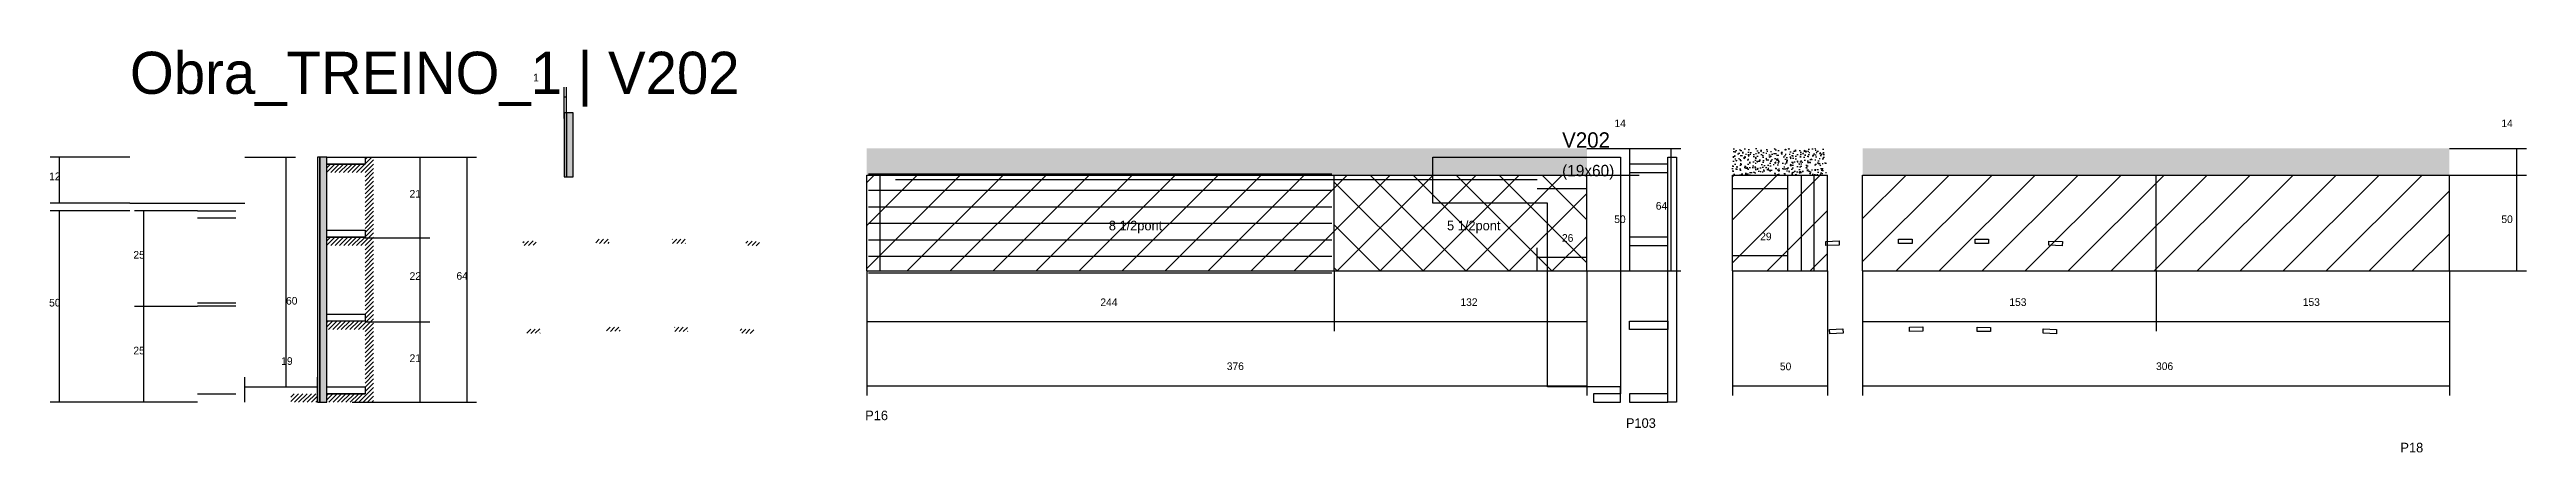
# Model space of a CAD drawing. Header units: metres. Extents: x -132 to 34800, y -36000 to 1848.
# Drawn here: x 14538 to 15831, y -7447 to -7237 of the extents above; entities that cross this region are included whole.
import ezdxf

# ---------------------------------------------------------------- set-up
doc = ezdxf.new("R2010")
doc.units = ezdxf.units.M
for name, color, linetype in [('CONCRETO', 251, 'Continuous'), ('COTA', 4, 'Continuous'), ('Cota Seção (2x)', 4, 'Continuous'), ('Hachura', 253, 'Continuous'), ('LABEL_ID', 3, 'Continuous'), ('Madeira', 126, 'Continuous'), ('NOMENCLATURA', 7, 'Continuous'), ('Painéis', 200, 'Continuous'), ('REAPROVEITAMENTO', 251, 'Continuous'), ('SARR_2.2x7', 40, 'Continuous'), ('Texto Seção', 7, 'Continuous')]:
    doc.layers.add(name, color=color, linetype=linetype)

msp = doc.modelspace()

# ---------------------------------------------------------------- texts
at = {"layer": 'COTA'}
for s, p in [('1', (14790.5, -7253.5)), ('14', (15355.1, -7277.4)), ('14', (15818.2, -7277.4)), ('12', (14537.8, -7305.1)), ('21', (14726, -7314.2)), ('64', (15376.7, -7320.5)), ('50', (15355, -7327.5)), ('50', (15818.2, -7327.5)), ('25', (14581.8, -7346.1)), ('22', (14726, -7357.2)), ('64', (14750.5, -7357.1)), ('50', (14537.8, -7371.1)), ('244', (15086.7, -7370.9)), ('132', (15274.7, -7370.8)), ('153', (15561.3, -7370.8)), ('153', (15714.5, -7370.8)), ('25', (14581.8, -7396.1)), ('21', (14726, -7400.1)), ('376', (15152.7, -7404.3)), ('50', (15441.5, -7404.4)), ('306', (15637.9, -7404.3))]:
    msp.add_text(s, height=4, dxfattribs=at).set_placement(p)
at = {"layer": 'Cota Seção (2x)'}
for s, p in [('29', (15431.2, -7336.5)), ('26', (15327.7, -7337.3)), ('60', (14661.5, -7370.1)), ('19', (14659, -7401.6))]:
    msp.add_text(s, height=4, dxfattribs=at).set_placement(p)
at = {"layer": 'LABEL_ID'}
msp.add_text('Obra_TREINO_1 | V202', height=22, dxfattribs=at).set_placement((14580, -7260))
at = {"layer": 'NOMENCLATURA'}
for s, p in [('8 1/2pont', (15091.1, -7331.3)), ('5 1/2pont', (15267.7, -7331.3)), ('P16', (14963.9, -7430.5)), ('P103', (15361.1, -7434.5)), ('P18', (15765.5, -7447.3))]:
    msp.add_text(s, height=5, dxfattribs=at).set_placement(p)
at = {"layer": 'Texto Seção'}
for s, height, p in [('V202', 8, (15327.8, -7288.1)), ('(19x60)', 6, (15327.8, -7303.1))]:
    msp.add_text(s, height=height, dxfattribs=at).set_placement(p)

# ---------------------------------------------------------------- hatches: boundary and pattern name
at = {"layer": 'COTA'}
h = msp.add_hatch(dxfattribs=at)
h.set_pattern_fill('AR-CONC', scale=0.03)
h.paths.add_polyline_path([(15340.7, -7288.5), (15340.7, -7302.5), (15340.7, -7302.5), (14964.7, -7302.5), (14964.7, -7302.5), (14964.7, -7288.5), (14964.7, -7288.5), (15340.7, -7288.5)])
h = msp.add_hatch(dxfattribs=at)
h.set_pattern_fill('AR-CONC', scale=0.03)
h.paths.add_polyline_path([(15465.7, -7288.5), (15416.7, -7288.5), (15416.7, -7288.5), (15416.7, -7302.5), (15416.7, -7302.5), (15465.7, -7302.5), (15465.7, -7302.5), (15465.7, -7288.5)])
h = msp.add_hatch(dxfattribs=at)
h.set_pattern_fill('AR-CONC', scale=0.03)
h.paths.add_polyline_path([(15791.1, -7302.5), (15791.1, -7288.5), (15484.7, -7288.5), (15484.7, -7302.5)])
at = {"layer": 'Hachura'}
h = msp.add_hatch(color=8, dxfattribs=at)
h.dxf.hatch_style = 1
h.paths.add_polyline_path([(14811.5, -7270), (14807.9, -7270), (14807.9, -7270), (14807.9, -7303.3), (14807.9, -7303.3), (14811.5, -7303.3), (14811.5, -7303.3), (14811.5, -7270)])
h = msp.add_hatch(color=8, dxfattribs=at)
h.dxf.hatch_style = 1
h.paths.add_polyline_path([(14682.8, -7293.1), (14679.2, -7293.1), (14679.2, -7293.1), (14679.2, -7421.1), (14679.2, -7421.1), (14682.8, -7421.1), (14682.8, -7421.1), (14682.8, -7293.1)])
h = msp.add_hatch(dxfattribs=at)
h.set_pattern_fill('ANSI31', scale=0.5)
h.paths.add_polyline_path([(14702.8, -7293.1), (14707.2, -7293.1), (14707.2, -7293.1), (14707.2, -7421.1), (14707.2, -7421.1), (14702.8, -7421.1), (14702.8, -7421.1), (14702.8, -7293.1)])
h = msp.add_hatch(dxfattribs=at)
h.set_pattern_fill('ANSI31', scale=0.5)
h.paths.add_polyline_path([(14702.8, -7301.1), (14702.8, -7296.7), (14702.8, -7296.7), (14682.8, -7296.7), (14682.8, -7296.7), (14682.8, -7301.1), (14682.8, -7301.1), (14702.8, -7301.1)])
h = msp.add_hatch(dxfattribs=at)
h.set_pattern_fill('ANSI31', scale=0.5)
h.paths.add_polyline_path([(14702.8, -7339.2), (14702.8, -7334.8), (14702.8, -7334.8), (14682.8, -7334.8), (14682.8, -7334.8), (14682.8, -7339.2), (14682.8, -7339.2), (14702.8, -7339.2)])
h = msp.add_hatch(dxfattribs=at)
h.set_pattern_fill('ANSI31', scale=0.5)
h.paths.add_polyline_path([(14785.2, -7339.3), (14785.1, -7337.1), (14785.1, -7337.1), (14792.1, -7336.8), (14792.1, -7336.8), (14792.1, -7339), (14792.1, -7339), (14785.2, -7339.3)])
h = msp.add_hatch(dxfattribs=at)
h.set_pattern_fill('ANSI31', scale=0.5)
h.paths.add_polyline_path([(14823.2, -7338.2), (14823.2, -7336), (14823.2, -7336), (14830.2, -7335.9), (14830.2, -7335.9), (14830.2, -7338.1), (14830.2, -7338.1), (14823.2, -7338.2)])
h = msp.add_hatch(dxfattribs=at)
h.set_pattern_fill('ANSI31', scale=0.5)
h.paths.add_polyline_path([(14863.1, -7338.1), (14863.1, -7335.9), (14863.1, -7335.9), (14870.1, -7336), (14870.1, -7336), (14870.1, -7338.2), (14870.1, -7338.2), (14863.1, -7338.1)])
h = msp.add_hatch(dxfattribs=at)
h.set_pattern_fill('ANSI31', scale=0.5)
h.paths.add_polyline_path([(14901.6, -7339.1), (14901.7, -7336.9), (14901.7, -7336.9), (14908.7, -7337.2), (14908.7, -7337.2), (14908.6, -7339.4), (14908.6, -7339.4), (14901.6, -7339.1)])
h = msp.add_hatch(dxfattribs=at)
h.set_pattern_fill('ANSI31', scale=0.5)
h.paths.add_polyline_path([(14682.8, -7383.1), (14682.8, -7378.7), (14682.8, -7378.7), (14702.8, -7378.7), (14702.8, -7378.7), (14702.8, -7383.1), (14702.8, -7383.1), (14682.8, -7383.1)])
h = msp.add_hatch(dxfattribs=at)
h.set_pattern_fill('ANSI31', scale=0.5)
h.paths.add_polyline_path([(14787.2, -7385.3), (14787.1, -7383.1), (14787.1, -7383.1), (14794.1, -7382.8), (14794.1, -7382.8), (14794.2, -7385), (14794.2, -7385), (14787.2, -7385.3)])
h = msp.add_hatch(dxfattribs=at)
h.set_pattern_fill('ANSI31', scale=0.5)
h.paths.add_polyline_path([(14828.9, -7384.1), (14828.9, -7381.9), (14828.9, -7381.9), (14835.9, -7381.8), (14835.9, -7381.8), (14835.9, -7384), (14835.9, -7384), (14828.9, -7384.1)])
h = msp.add_hatch(dxfattribs=at)
h.set_pattern_fill('ANSI31', scale=0.5)
h.paths.add_polyline_path([(14864.3, -7384.1), (14864.3, -7381.9), (14864.3, -7381.9), (14871.3, -7382), (14871.3, -7382), (14871.3, -7384.2), (14871.3, -7384.2), (14864.3, -7384.1)])
h = msp.add_hatch(dxfattribs=at)
h.set_pattern_fill('ANSI31', scale=0.5)
h.paths.add_polyline_path([(14898.6, -7385), (14898.7, -7382.8), (14898.7, -7382.8), (14905.7, -7383.1), (14905.7, -7383.1), (14905.6, -7385.3), (14905.6, -7385.3), (14898.6, -7385)])
h = msp.add_hatch(dxfattribs=at)
h.set_pattern_fill('ANSI31', scale=0.5)
h.paths.add_polyline_path([(14678, -7421.1), (14678, -7416.7), (14678, -7416.7), (14664, -7416.7), (14664, -7416.7), (14664, -7421.1), (14664, -7421.1), (14678, -7421.1)])
h = msp.add_hatch(dxfattribs=at)
h.set_pattern_fill('ANSI31', scale=0.5)
h.paths.add_polyline_path([(14702.8, -7421.1), (14702.8, -7416.7), (14702.8, -7416.7), (14682.8, -7416.7), (14682.8, -7416.7), (14682.8, -7421.1), (14682.8, -7421.1), (14702.8, -7421.1)])
at = {"layer": 'REAPROVEITAMENTO'}
h = msp.add_hatch(dxfattribs=at)
h.set_pattern_fill('ANSI31', scale=5)
h.paths.add_polyline_path([(14964.7, -7302.5), (14964.7, -7352.5), (14964.7, -7352.5), (15208.7, -7352.5), (15208.7, -7352.5), (15208.7, -7302.5), (15208.7, -7302.5), (14964.7, -7302.5)])
h = msp.add_hatch(dxfattribs=at)
h.set_pattern_fill('ANSI37', scale=5)
h.paths.add_polyline_path([(15208.7, -7302.5), (15208.7, -7352.5), (15208.7, -7352.5), (15340.7, -7352.5), (15340.7, -7352.5), (15340.7, -7302.5), (15340.7, -7302.5), (15208.7, -7302.5)])
h = msp.add_hatch(dxfattribs=at)
h.set_pattern_fill('ANSI31', scale=5)
h.paths.add_polyline_path([(15416.7, -7302.5), (15416.7, -7352.5), (15416.7, -7352.5), (15466.4, -7352.5), (15466.4, -7352.5), (15466.4, -7302.5), (15466.4, -7302.5), (15416.7, -7302.5)])
h = msp.add_hatch(dxfattribs=at)
h.set_pattern_fill('ANSI31', scale=5)
h.paths.add_polyline_path([(15484.7, -7302.5), (15484.7, -7352.5), (15484.7, -7352.5), (15791.1, -7352.5), (15791.1, -7352.5), (15791.1, -7302.5), (15791.1, -7302.5), (15484.7, -7302.5)])

# ---------------------------------------------------------------- linework, layer by layer
at = {"layer": 'CONCRETO'}
msp.add_lwpolyline([(15320.2, -7317.1), (15260.2, -7317.1), (15260.2, -7293.1), (15320.2, -7293.1), (15320.2, -7293.1), (15358.2, -7293.1), (15358.2, -7416.7), (15358.2, -7416.7), (15358.2, -7413.1), (15320.2, -7413.1)], close=True, dxfattribs=at)
at = {"layer": 'COTA'}
for p, q in [((14806.7, -7272.8), (14806.7, -7256.5)), ((14806.7, -7261.5), (14807.9, -7261.5)), ((14807.9, -7272.8), (14807.9, -7256.5)), ((14580, -7293.1), (14538.3, -7293.1)), ((14543.3, -7317.1), (14543.3, -7293.1)), ((14696, -7293.1), (14761, -7293.1)), ((14702.8, -7293.1), (14736.5, -7293.1)), ((14731.5, -7335.2), (14731.5, -7293.1)), ((14756, -7421.1), (14756, -7293.1)), ((15340.7, -7288.5), (15368.1, -7288.5)), ((15340.7, -7288.5), (15389.8, -7288.5)), ((15363.1, -7302.5), (15363.1, -7288.5)), ((15384.8, -7352.5), (15384.8, -7288.5)), ((15791.1, -7288.5), (15831.3, -7288.5)), ((15826.3, -7302.5), (15826.3, -7288.5)), ((15340.7, -7302.5), (15368.1, -7302.5)), ((15340.7, -7302.5), (15368.1, -7302.5)), ((15363.1, -7352.5), (15363.1, -7302.5)), ((15791.1, -7302.5), (15831.3, -7302.5)), ((15791.1, -7302.5), (15831.3, -7302.5)), ((15826.3, -7352.5), (15826.3, -7302.5)), ((14580, -7317.1), (14538.3, -7317.1)), ((14580, -7321.1), (14538.3, -7321.1)), ((14543.3, -7421.1), (14543.3, -7321.1)), ((14615.2, -7321.1), (14582.3, -7321.1)), ((14587.3, -7371.1), (14587.3, -7321.1)), ((14702.8, -7335.2), (14736.5, -7335.2)), ((14702.8, -7335.2), (14736.5, -7335.2)), ((14731.5, -7379.1), (14731.5, -7335.2)), ((14964.7, -7352.5), (14964.7, -7384)), ((14964.7, -7352.5), (14964.7, -7417.6)), ((15208.7, -7352.5), (15208.7, -7384)), ((15208.7, -7352.5), (15208.7, -7384)), ((15340.7, -7352.5), (15340.7, -7384)), ((15340.7, -7352.5), (15340.7, -7417.6)), ((15340.7, -7352.5), (15368.1, -7352.5)), ((15340.7, -7352.5), (15389.8, -7352.5)), ((15416.7, -7352.5), (15416.7, -7417.6)), ((15466.4, -7352.5), (15466.4, -7417.6)), ((15484.7, -7352.5), (15484.7, -7384)), ((15484.7, -7352.5), (15484.7, -7417.6)), ((15637.9, -7352.5), (15637.9, -7384)), ((15637.9, -7352.5), (15637.9, -7384)), ((15791.1, -7352.5), (15791.1, -7384)), ((15791.1, -7352.5), (15831.3, -7352.5)), ((15791.1, -7352.5), (15791.1, -7417.6)), ((14615.2, -7371.1), (14582.3, -7371.1)), ((14615.2, -7371.1), (14582.3, -7371.1)), ((14587.3, -7421.1), (14587.3, -7371.1)), ((14702.8, -7379.1), (14736.5, -7379.1)), ((14702.8, -7379.1), (14736.5, -7379.1)), ((14731.5, -7421.1), (14731.5, -7379.1)), ((14964.7, -7379), (15208.7, -7379)), ((15208.7, -7379), (15340.7, -7379)), ((15484.7, -7379), (15637.9, -7379)), ((15637.9, -7379), (15791.1, -7379)), ((14590.8, -7421.1), (14538.3, -7421.1)), ((14615.2, -7421.1), (14582.3, -7421.1)), ((14696, -7421.1), (14761, -7421.1)), ((14702.8, -7421.1), (14736.5, -7421.1)), ((14964.7, -7412.6), (15340.7, -7412.6)), ((15416.7, -7412.6), (15466.4, -7412.6)), ((15484.7, -7412.6), (15791.1, -7412.6))]:
    msp.add_line(p, q, dxfattribs=at)
at = {"layer": 'Cota Seção (2x)'}
for p, q in [((14640, -7293.1), (14666.5, -7293.1)), ((14661.5, -7413.1), (14661.5, -7293.1)), ((15314.7, -7352.5), (15314.7, -7340.4)), ((15314.7, -7345.4), (15340.7, -7345.4)), ((15340.7, -7352.5), (15340.7, -7340.4)), ((15416.7, -7352.5), (15416.7, -7339.5)), ((15416.7, -7344.5), (15445.7, -7344.5)), ((15445.7, -7352.5), (15445.7, -7339.5)), ((14640, -7421.1), (14640, -7408.1)), ((14678, -7421.1), (14678, -7408.1)), ((14640, -7413.1), (14666.5, -7413.1)), ((14640, -7413.1), (14678, -7413.1))]:
    msp.add_line(p, q, dxfattribs=at)
at = {"layer": 'Madeira'}
for points in [[(15383, -7293.1), (15387.5, -7293.1), (15387.5, -7421.1), (15383, -7421.1)], [(15383, -7301.1), (15383, -7296.7), (15363, -7296.7), (15363, -7301.1)], [(15383, -7339.2), (15383, -7334.8), (15363, -7334.8), (15363, -7339.2)], [(15465.5, -7339.3), (15465.4, -7337.1), (15472.4, -7336.8), (15472.4, -7339)], [(15503.5, -7338.2), (15503.5, -7336), (15510.5, -7335.9), (15510.5, -7338.1)], [(15543.4, -7338.1), (15543.4, -7335.9), (15550.4, -7336), (15550.4, -7338.2)], [(15581.9, -7339.1), (15582, -7336.9), (15589, -7337.2), (15588.9, -7339.4)], [(15363, -7383.1), (15363, -7378.7), (15383, -7378.7), (15383, -7383.1)], [(15467.5, -7385.3), (15467.4, -7383.1), (15474.4, -7382.8), (15474.5, -7385)], [(15509.1, -7384.1), (15509.1, -7381.9), (15516.1, -7381.8), (15516.1, -7384)], [(15544.5, -7384.1), (15544.5, -7381.9), (15551.5, -7382), (15551.5, -7384.2)], [(15578.9, -7385), (15579, -7382.8), (15586, -7383.1), (15585.9, -7385.3)], [(15358.2, -7421.1), (15358.2, -7416.7), (15344.2, -7416.7), (15344.2, -7421.1)], [(15383, -7421.1), (15383, -7416.7), (15363, -7416.7), (15363, -7421.1)]]:
    msp.add_lwpolyline(points, close=True, dxfattribs=at)
at = {"layer": 'Painéis'}
for p, q in [((14682.8, -7293.1), (14702.8, -7293.1)), ((14682.8, -7296.7), (14702.8, -7296.7)), ((14964.7, -7302.5), (15340.7, -7302.5)), ((14964.7, -7352.5), (14964.7, -7302.5)), ((15208.7, -7352.5), (15208.7, -7302.5)), ((15340.7, -7352.5), (15340.7, -7302.5)), ((15416.7, -7302.5), (15466.4, -7302.5)), ((15416.7, -7352.5), (15416.7, -7302.5)), ((15466.4, -7352.5), (15466.4, -7302.5)), ((15484.7, -7302.5), (15791.1, -7302.5)), ((15484.7, -7352.5), (15484.7, -7302.5)), ((15637.9, -7352.5), (15637.9, -7302.5)), ((15791.1, -7352.5), (15791.1, -7302.5)), ((14580, -7317.1), (14640, -7317.1)), ((14615.2, -7321.1), (14635.2, -7321.1)), ((14615.2, -7324.7), (14635.2, -7324.7)), ((14682.8, -7331.2), (14702.8, -7331.2)), ((14682.8, -7334.8), (14702.8, -7334.8)), ((14964.7, -7352.5), (15340.7, -7352.5)), ((15416.7, -7352.5), (15466.4, -7352.5)), ((15484.7, -7352.5), (15791.1, -7352.5)), ((14615.2, -7369.1), (14635.2, -7369.1)), ((14615.2, -7370.7), (14635.2, -7370.7)), ((14615.2, -7416.7), (14635.2, -7416.7)), ((14682.8, -7416.7), (14702.8, -7416.7))]:
    msp.add_line(p, q, dxfattribs=at)
for points in [[(14807.9, -7270), (14806.7, -7270), (14806.7, -7303.3), (14807.9, -7303.3)], [(14811.5, -7270), (14807.9, -7270), (14807.9, -7303.3), (14811.5, -7303.3)], [(14679.2, -7293.1), (14678, -7293.1), (14678, -7421.1), (14679.2, -7421.1)], [(14682.8, -7293.1), (14679.2, -7293.1), (14679.2, -7421.1), (14682.8, -7421.1)], [(14702.8, -7296.7), (14682.8, -7296.7), (14682.8, -7293.1), (14702.8, -7293.1)], [(14702.8, -7334.8), (14682.8, -7334.8), (14682.8, -7331.2), (14702.8, -7331.2)], [(14702.8, -7378.7), (14682.8, -7378.7), (14682.8, -7375.1), (14702.8, -7375.1)], [(14702.8, -7416.7), (14682.8, -7416.7), (14682.8, -7413.1), (14702.8, -7413.1)]]:
    msp.add_lwpolyline(points, close=True, dxfattribs=at)
at = {"layer": 'SARR_2.2x7'}
for p, q in [((14965.7, -7301.7), (15207.5, -7301.7)), ((14971.7, -7352.5), (14971.7, -7302.5)), ((14979.7, -7304.7), (15208.7, -7304.7)), ((15208.7, -7304.7), (15314.7, -7304.7)), ((15445.7, -7352.5), (15445.7, -7302.5)), ((15452.7, -7352.5), (15452.7, -7302.5)), ((15459.4, -7352.5), (15459.4, -7302.5)), ((14965.7, -7310.3), (15207.5, -7310.3)), ((14965.7, -7319), (15207.5, -7319)), ((15314.7, -7309.5), (15340.7, -7309.5)), ((15416.7, -7309.5), (15445.7, -7309.5)), ((14965.7, -7327.6), (15207.5, -7327.6)), ((14965.7, -7336.2), (15207.5, -7336.2)), ((14965.7, -7344.8), (15207.5, -7344.8)), ((14965.7, -7353.5), (15207.5, -7353.5))]:
    msp.add_line(p, q, dxfattribs=at)

msp.set_redraw_order([(e.dxf.handle, doc.entitydb.next_handle()) for e in msp.query("TEXT MTEXT ATTDEF DIMENSION ARC_DIMENSION")])  # texts and dimensions are drawn at this point

doc.saveas('drawing.dxf')
